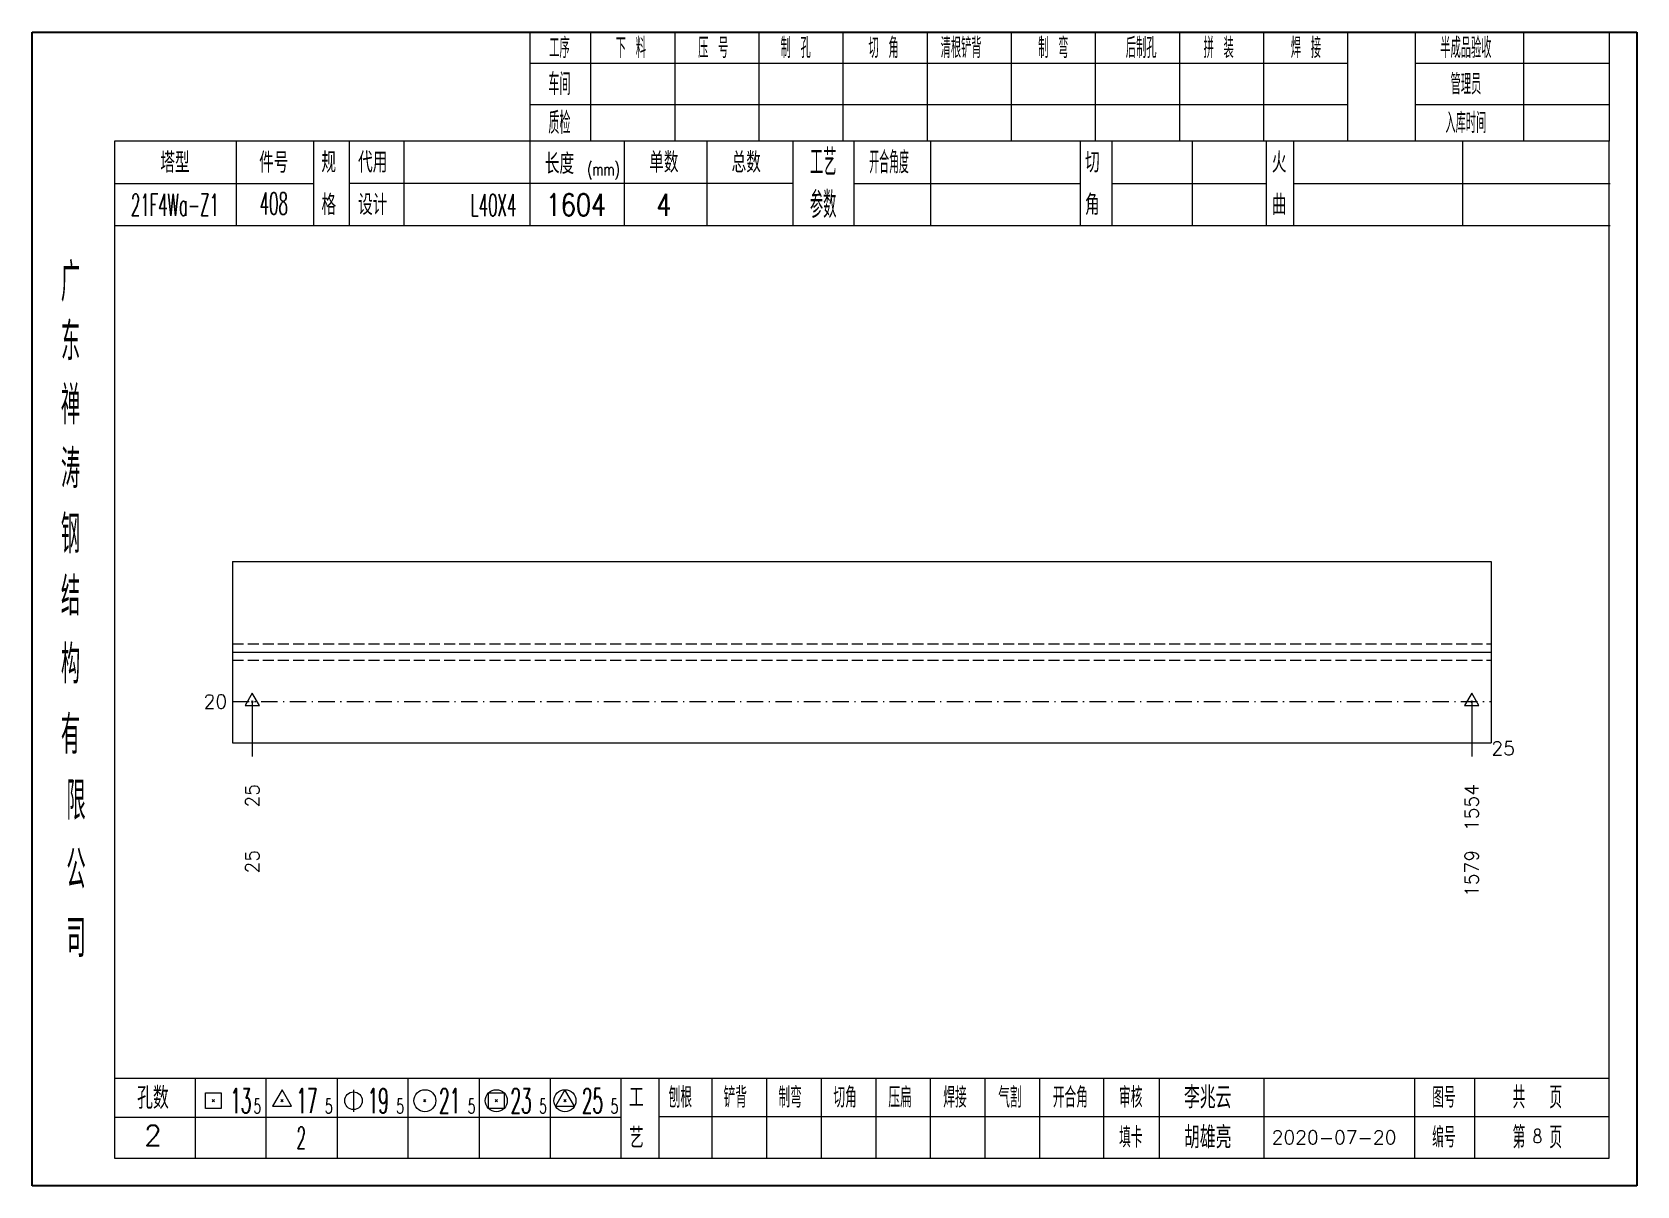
# Model space of a CAD drawing. Extents: x 1310 to 15542, y -76 to 8381.
# Drawn here: x 3701.3 to 3993.5, y 3663.8 to 3873.7 of the extents above; entities that cross this region are included whole.
import ezdxf
from ezdxf.enums import TextEntityAlignment as Align

# ---------------------------------------------------------------- set-up
doc = ezdxf.new("R2010")
doc.units = 0
doc.header["$MEASUREMENT"] = 0
doc.linetypes.add('一点画线', pattern=[5.2, 3, -1, 0.2, -1])
doc.linetypes.add('虚线', pattern=[2.75, 2, -0.75])
doc.layers.get('0').update_dxf_attribs({"linetype": 'CONTINUOUS', "lineweight": 25})
for name, color, linetype, lineweight in [('1', 7, 'CONTINUOUS', 25), ('4', 7, 'CONTINUOUS', 25), ('5', 7, 'CONTINUOUS', 25)]:
    doc.layers.add(name, color=color, linetype=linetype, lineweight=lineweight)
doc.styles.get("Standard").update_dxf_attribs({"font": 'simplex.shx', "width": 0.7, "height": 3, "bigfont": 'gbhzfs.shx'})

msp = doc.modelspace()

# ---------------------------------------------------------------- texts
at = {"color": 7, "linetype": 'Continuous', "lineweight": 13}
msp.add_text('20', height=2.5, dxfattribs=at).set_placement((3736.832, 3751.914), align=Align.MIDDLE_RIGHT)
at = {"layer": '1', "color": 7, "linetype": 'Continuous', "lineweight": 13}
msp.add_text('25', height=2.5, dxfattribs=at).set_placement((3966.962, 3743.414), align=Align.MIDDLE_LEFT)
at = {"layer": '1', "color": 8, "linetype": 'Continuous', "lineweight": 9}
for s, p in [('25', (3741.403, 3736.914)), ('1554', (3963.39, 3736.914))]:
    msp.add_text(s, height=2.5, rotation=90, dxfattribs=at).set_placement(p, align=Align.MIDDLE_RIGHT)
at = {"layer": '1', "color": 7, "linetype": 'Continuous', "lineweight": 13}
for s, p in [('25', (3741.403, 3724.914)), ('1579', (3963.39, 3724.914))]:
    msp.add_text(s, height=2.5, rotation=90, dxfattribs=at).set_placement(p, align=Align.MIDDLE_RIGHT)
at = {"layer": '4', "color": 1, "linetype": 'Continuous', "lineweight": 25}
for s, height, width, p in [('工序', 3.7, 0.7, (3797.332, 3870.871)), ('下 料', 3.7, 0.7, (3810.332, 3870.871)), ('压 号', 3.7, 0.7, (3825.332, 3870.871)), ('制 孔', 3.7, 0.7, (3840.332, 3870.871)), ('切 角', 3.7, 0.7, (3856.332, 3870.871)), ('清根铲背 ', 3.7, 0.7, (3871.332, 3870.871)), (' 制 弯', 3.7, 0.7, (3886.332, 3870.871)), (' 后制孔', 3.7, 0.7, (3902.332, 3870.871)), ('拼 装', 3.7, 0.7, (3917.332, 3870.871)), (' 焊 接', 3.7, 0.7, (3932.332, 3870.871)), ('半成品验收', 3.7, 0.7, (3962.332, 3870.871)), ('车间', 4, 0.7, (3797.332, 3864.271)), ('管理员', 3.7, 0.7, (3962.332, 3864.271)), ('质检', 4, 0.7, (3797.332, 3857.211)), ('入库时间', 3.7, 0.7, (3962.332, 3857.211)), ('(mm)', 2.24, 0.7, (3805.332, 3848.771)), ('工艺', 4.8, 0.7, (3845.332, 3850.031)), ('开合角度', 4, 0.6, (3857.332, 3850.031)), ('408', 4, 0.5, (3745.332, 3842.541)), ('参数', 4.8, 0.7, (3845.332, 3842.321)), ('21F4Wa-Z1', 4, 0.5, (3727.332, 3842.291)), ('L40X4', 4, 0.5, (3785.332, 3842.271)), ('1604', 4, 0.8, (3800.332, 3842.321)), ('4', 4, 0.8, (3816.332, 3842.321)), ('广', 6.96, 0.7, (3708.332, 3828.241)), ('东', 6.96, 0.7, (3708.332, 3817.451)), ('禅', 6.96, 0.7, (3708.332, 3805.861)), ('涛', 6.96, 0.7, (3708.332, 3794.261)), ('钢', 6.96, 0.7, (3708.332, 3782.371)), ('结', 6.96, 0.7, (3708.332, 3771.061)), ('构', 6.96, 0.7, (3708.332, 3758.681)), ('有', 6.96, 0.7, (3708.332, 3745.871)), ('限', 6.96, 0.7, (3709.332, 3733.871)), ('公', 6.96, 0.7, (3709.332, 3721.331)), ('司', 6.96, 0.7, (3709.332, 3708.851)), ('13', 4.47, 0.5, (3739.332, 3679.271)), ('17', 4.47, 0.5, (3751.332, 3679.271)), ('19', 4.47, 0.5, (3764.332, 3679.271)), ('21', 4.47, 0.5, (3777.332, 3679.271)), ('23', 4.47, 0.5, (3790.332, 3679.271)), ('25', 4.47, 0.5, (3803.332, 3679.271)), ('刨根', 3.7, 0.8, (3819.332, 3679.871)), ('铲背', 3.7, 0.8, (3829.332, 3679.871)), ('制弯', 3.7, 0.8, (3839.332, 3679.871)), ('切角', 3.7, 0.8, (3849.332, 3679.871)), ('压扁', 3.7, 0.8, (3859.332, 3679.871)), ('焊接', 3.7, 0.8, (3869.332, 3679.871)), ('气割', 3.7, 0.8, (3879.332, 3679.871)), ('开合角', 3.7, 0.8, (3890.332, 3679.871)), ('审核', 3.7, 0.8, (3901.332, 3679.871)), ('图号', 3.7, 0.8, (3958.332, 3679.871)), ('共  页', 4, 0.8, (3975.332, 3679.871)), ('5', 2.68, 0.6, (3742.332, 3678.271)), ('5', 2.68, 0.6, (3755.332, 3678.271)), ('5', 2.68, 0.6, (3768.332, 3678.271)), ('5', 2.68, 0.6, (3781.332, 3678.271)), ('5', 2.68, 0.6, (3794.332, 3678.271)), ('5', 2.68, 0.6, (3807.332, 3678.271)), ('第  页', 4, 0.8, (3975.332, 3672.601)), ('2', 4, 0.5, (3750.332, 3672.521)), ('填卡', 3.7, 0.8, (3901.332, 3672.601)), ('编号', 3.7, 0.8, (3958.332, 3672.601))]:
    msp.add_text(s, height=height, dxfattribs=dict(at, width=width)).set_placement(p, align=Align.MIDDLE_CENTER)
for s, height, p in [('塔型', 3.7, (3727.332, 3850.001)), ('件号', 3.7, (3745.332, 3850.001)), ('规', 3.7, (3755.332, 3850.031)), ('代用', 3.7, (3763.332, 3850.031)), ('长度', 3.7, (3797.332, 3849.771)), ('单数', 3.7, (3816.332, 3850.031)), ('总数', 3.7, (3831.332, 3850.031)), ('切', 3.7, (3894.332, 3850.031)), ('火', 3.7, (3928.332, 3850.031)), ('格', 3.7, (3755.332, 3842.321)), ('设计', 3.7, (3763.332, 3842.321)), ('角', 3.7, (3894.332, 3842.321)), ('曲', 3.7, (3928.332, 3842.321)), ('孔数', 4, (3723.332, 3679.791)), ('工', 3.7, (3811.332, 3679.871)), ('李兆云', 4, (3915.332, 3679.871)), ('胡雄亮', 4, (3915.332, 3672.601)), ('2', 3.7, (3723.332, 3672.961)), ('艺', 3.7, (3811.332, 3672.521)), ('2020-07-20', 2.5, (3938.332, 3672.601))]:
    msp.add_text(s, height=height, dxfattribs=at).set_placement(p, align=Align.MIDDLE_CENTER)
at = {"layer": '4', "color": 6, "linetype": 'Continuous', "lineweight": 25, "width": 0.8}
msp.add_text('8', height=2.5, dxfattribs=at).set_placement((3975.357, 3672.829), align=Align.MIDDLE_CENTER)

# ---------------------------------------------------------------- blocks, each defined once
blk = doc.blocks.new('孔17.5')
at = {"layer": '5', "color": 7, "linetype": 'Continuous', "lineweight": 13}
for p, q in [((0, 1), (-0.866, -0.5)), ((-0.1, -0.1), (0.1, 0.1)), ((0.1, -0.1), (-0.1, 0.1)), ((0.866, -0.5), (0, 1)), ((-0.866, -0.5), (0.866, -0.5))]:
    blk.add_line(p, q, dxfattribs=at)
blk = doc.blocks.new('CTJGK')
at = {"color": 6, "linetype": 'Continuous'}
for p, q in [((0, 209.97), (292.13, 209.97)), ((0, 0), (0, 209.97)), ((292.13, 209.97), (292.13, 0)), ((292.13, 0), (0, 0))]:
    blk.add_line(p, q, dxfattribs=at)

# ---------------------------------------------------------------- linework, layer by layer
at = {"color": 7, "linetype": 'Continuous', "lineweight": 18}
for p, q in [((3737.832, 3777.414), (3737.832, 3744.414)), ((3737.832, 3777.414), (3966.962, 3777.414)), ((3966.962, 3777.414), (3966.962, 3744.414)), ((3737.832, 3760.914), (3966.962, 3760.914))]:
    msp.add_line(p, q, dxfattribs=at)
at = {"color": 1, "linetype": '虚线', "lineweight": 18}
for p, q in [((3737.832, 3762.414), (3966.962, 3762.414)), ((3737.832, 3759.414), (3966.962, 3759.414))]:
    msp.add_line(p, q, dxfattribs=at)
at = {"color": 3, "linetype": '一点画线', "lineweight": 13}
msp.add_line((3737.832, 3751.914), (3966.962, 3751.914), dxfattribs=at)
at = {"color": 7, "linetype": 'Continuous', "lineweight": 13}
for p, q in [((3741.403, 3751.914), (3741.403, 3741.914)), ((3963.39, 3751.914), (3963.39, 3741.914))]:
    msp.add_line(p, q, dxfattribs=at)
at = {"layer": '1', "color": 7, "linetype": 'Continuous', "lineweight": 18}
msp.add_line((3737.832, 3744.414), (3966.962, 3744.414), dxfattribs=at)
at = {"layer": '4', "color": 1, "linetype": 'Continuous', "lineweight": 18}
for p, q in [((3701.332, 3873.741), (3701.332, 3663.771)), ((3993.462, 3873.741), (3701.332, 3873.741)), ((3791.962, 3873.741), (3791.962, 3853.901)), ((3802.992, 3873.741), (3802.992, 3853.881)), ((3818.302, 3873.741), (3818.302, 3853.881)), ((3833.622, 3873.741), (3833.622, 3853.881)), ((3848.932, 3873.741), (3848.932, 3853.881)), ((3864.242, 3873.741), (3864.242, 3853.881)), ((3879.552, 3873.741), (3879.552, 3853.881)), ((3894.872, 3873.741), (3894.872, 3853.881)), ((3910.182, 3873.741), (3910.182, 3853.881)), ((3925.492, 3873.741), (3925.492, 3853.881)), ((3940.802, 3873.741), (3940.802, 3853.901)), ((3940.802, 3873.741), (3940.802, 3853.881)), ((3953.082, 3873.741), (3953.082, 3853.881)), ((3972.832, 3873.741), (3972.832, 3853.881)), ((3988.412, 3873.741), (3988.412, 3853.881)), ((3993.462, 3843.941), (3993.462, 3873.741)), ((3940.802, 3868.011), (3791.962, 3868.011)), ((3988.412, 3868.011), (3953.082, 3868.011)), ((3940.802, 3860.531), (3791.962, 3860.531)), ((3988.412, 3860.531), (3953.082, 3860.531)), ((3716.342, 3853.881), (3716.342, 3668.821)), ((3988.412, 3853.881), (3716.342, 3853.881)), ((3738.462, 3853.891), (3738.462, 3838.471)), ((3752.612, 3838.471), (3752.612, 3853.881)), ((3759.112, 3838.471), (3759.112, 3853.881)), ((3768.982, 3853.881), (3768.982, 3838.471)), ((3791.962, 3853.901), (3791.962, 3838.471)), ((3809.082, 3853.881), (3809.082, 3838.471)), ((3824.132, 3853.881), (3824.132, 3838.471)), ((3839.832, 3853.881), (3839.832, 3838.471)), ((3850.892, 3853.881), (3850.892, 3838.471)), ((3864.842, 3853.881), (3864.842, 3838.471)), ((3892.142, 3853.881), (3892.142, 3838.471)), ((3897.902, 3853.881), (3897.902, 3838.471)), ((3912.522, 3853.881), (3912.522, 3838.471)), ((3925.982, 3853.881), (3925.982, 3838.471)), ((3930.972, 3853.881), (3930.972, 3838.471)), ((3961.712, 3853.881), (3961.712, 3838.471)), ((3988.412, 3668.821), (3988.412, 3853.881)), ((3752.612, 3846.121), (3716.342, 3846.121)), ((3839.832, 3846.171), (3759.112, 3846.171)), ((3850.892, 3846.171), (3892.142, 3846.171)), ((3897.902, 3846.171), (3925.982, 3846.171)), ((3930.972, 3846.171), (3988.592, 3846.171)), ((3993.462, 3663.771), (3993.462, 3843.941)), ((3988.592, 3838.471), (3716.342, 3838.471)), ((3716.342, 3683.351), (3988.412, 3683.351)), ((3731.032, 3683.351), (3731.032, 3668.821)), ((3743.962, 3668.821), (3743.962, 3683.351)), ((3756.892, 3683.351), (3756.892, 3668.821)), ((3769.812, 3668.821), (3769.812, 3683.351)), ((3782.742, 3683.351), (3782.742, 3668.821)), ((3795.672, 3668.821), (3795.672, 3683.351)), ((3808.592, 3668.821), (3808.592, 3683.351)), ((3815.462, 3668.821), (3815.462, 3683.351)), ((3825.122, 3668.821), (3825.122, 3683.351)), ((3835.062, 3668.821), (3835.062, 3683.351)), ((3845.002, 3668.821), (3845.002, 3683.351)), ((3854.952, 3668.821), (3854.952, 3683.351)), ((3864.892, 3668.821), (3864.892, 3683.351)), ((3874.832, 3668.821), (3874.832, 3683.351)), ((3884.782, 3668.821), (3884.782, 3683.351)), ((3896.422, 3668.821), (3896.422, 3683.351)), ((3906.572, 3668.821), (3906.572, 3683.351)), ((3925.632, 3668.821), (3925.632, 3683.351)), ((3953.012, 3668.821), (3953.012, 3683.351)), ((3963.972, 3668.821), (3963.972, 3683.351)), ((3808.592, 3676.221), (3716.342, 3676.221)), ((3815.422, 3676.381), (3988.412, 3676.381)), ((3716.342, 3668.821), (3988.412, 3668.821)), ((3701.332, 3663.771), (3993.462, 3663.771))]:
    msp.add_line(p, q, dxfattribs=at)
at = {"layer": '4', "color": 7, "linetype": 'Continuous', "lineweight": 13}
for p, q in [((3746.832, 3681.271), (3745.1, 3678.271)), ((3748.564, 3678.271), (3746.832, 3681.271)), ((3759.832, 3681.271), (3759.832, 3677.271)), ((3798.332, 3681.271), (3796.6, 3678.271)), ((3800.064, 3678.271), (3798.332, 3681.271)), ((3732.918, 3677.857), (3732.918, 3680.685)), ((3732.918, 3680.685), (3735.746, 3680.685)), ((3734.132, 3679.071), (3734.532, 3679.471)), ((3734.532, 3679.071), (3734.132, 3679.471)), ((3735.746, 3680.685), (3735.746, 3677.857)), ((3745.1, 3678.271), (3748.564, 3678.271)), ((3746.632, 3679.071), (3747.032, 3679.471)), ((3747.032, 3679.071), (3746.632, 3679.471)), ((3772.632, 3679.071), (3773.032, 3679.471)), ((3773.032, 3679.071), (3772.632, 3679.471)), ((3784.418, 3677.857), (3784.418, 3680.685)), ((3784.418, 3680.685), (3787.246, 3680.685)), ((3785.632, 3679.071), (3786.032, 3679.471)), ((3786.032, 3679.071), (3785.632, 3679.471)), ((3787.246, 3680.685), (3787.246, 3677.857)), ((3796.6, 3678.271), (3800.064, 3678.271)), ((3798.132, 3679.071), (3798.532, 3679.471)), ((3798.532, 3679.071), (3798.132, 3679.471)), ((3735.746, 3677.857), (3732.918, 3677.857)), ((3787.246, 3677.857), (3784.418, 3677.857))]:
    msp.add_line(p, q, dxfattribs=at)
for centre, radius in [((3759.832, 3679.271), 1.6), ((3772.832, 3679.271), 2), ((3785.832, 3679.271), 2), ((3798.332, 3679.271), 2)]:
    msp.add_circle(centre, radius, dxfattribs=at)

# ---------------------------------------------------------------- block references
at = {"color": 0, "linetype": 'Continuous'}
msp.add_blockref('CTJGK', (3701.332, 3663.771), dxfattribs=at)
at = {"layer": '1', "color": 8, "linetype": 'Continuous', "lineweight": 9, "xscale": 1.5, "yscale": 1.5, "zscale": 1.5}
for p in [(3741.403, 3751.914), (3963.39, 3751.914)]:
    msp.add_blockref('孔17.5', p, dxfattribs=at)

msp.set_redraw_order([(e.dxf.handle, doc.entitydb.next_handle()) for e in msp.query("TEXT MTEXT ATTDEF DIMENSION ARC_DIMENSION")])  # texts and dimensions are drawn at this point

doc.saveas('drawing.dxf')
